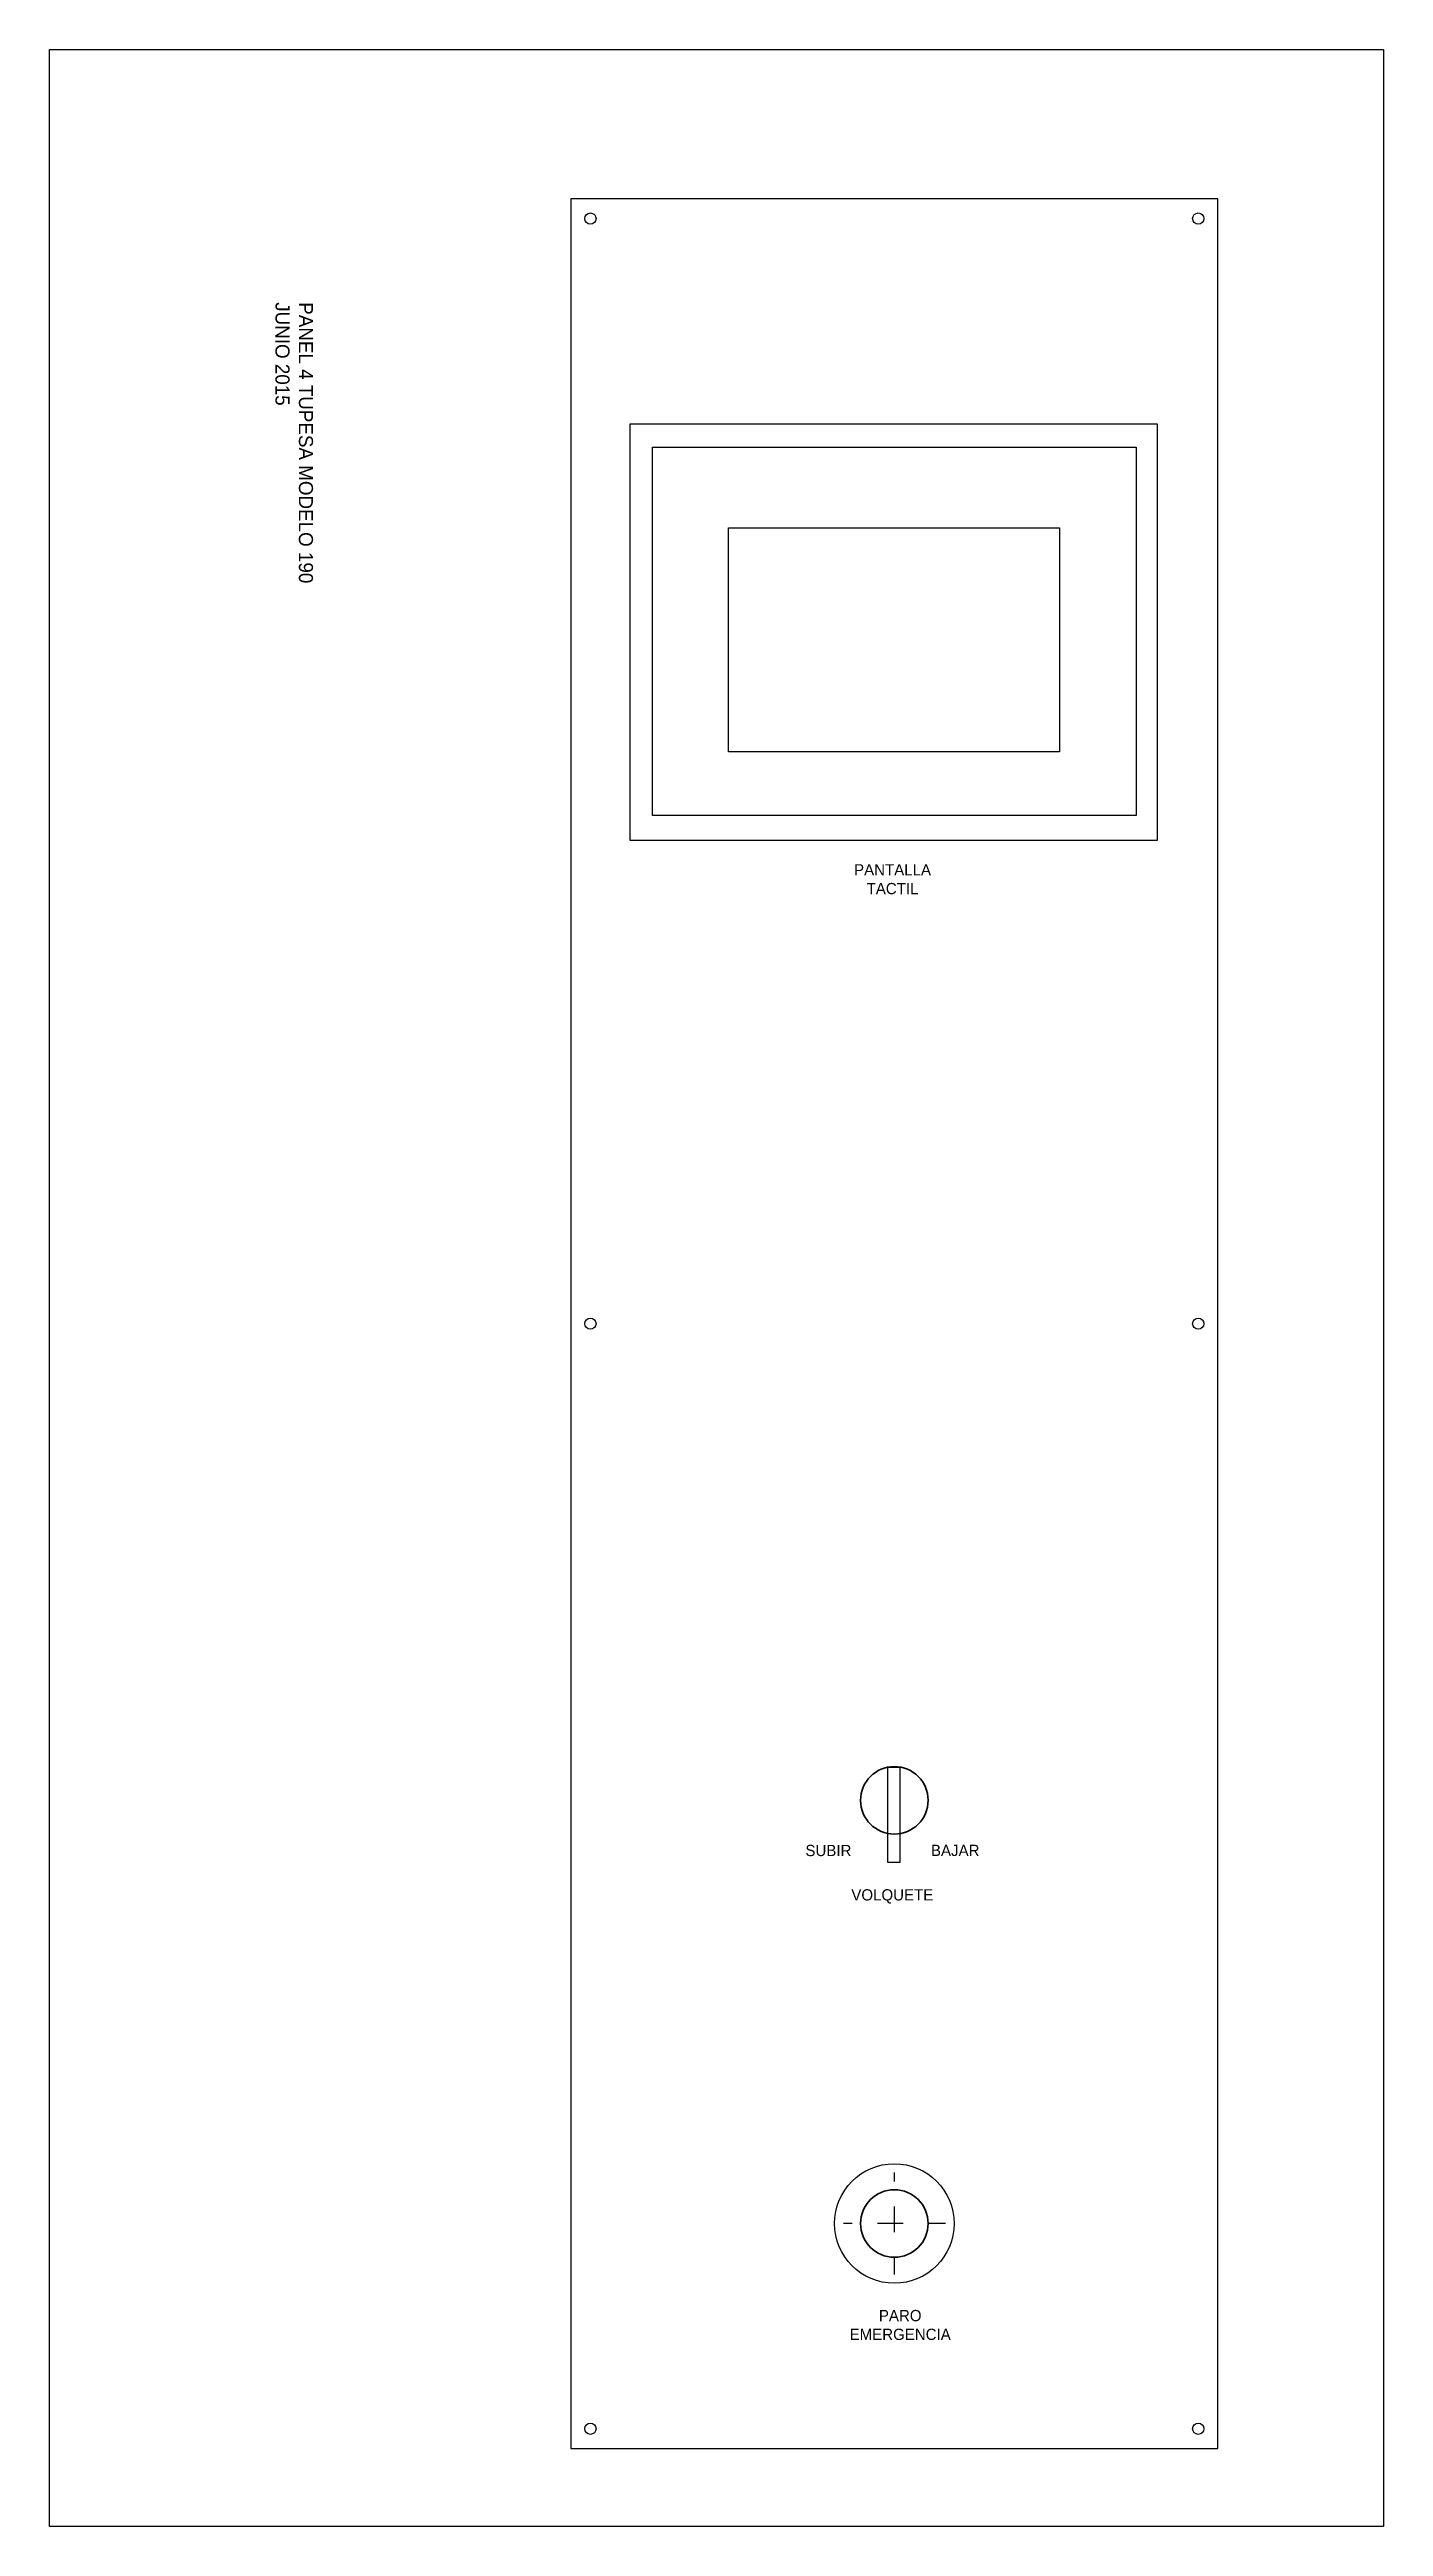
# Model space of a CAD drawing. Header units: millimetres. Extents: x 484 to 5511, y 1144 to 4084.
# Drawn here: x 2174 to 2648, y 2097 to 2978 of the extents above; entities that cross this region are included whole.
import ezdxf

# ---------------------------------------------------------------- set-up
doc = ezdxf.new("R2010")
doc.units = ezdxf.units.MM
doc.linetypes.add('ACAD_ISO03W100', pattern=[30, 12, -18])

msp = doc.modelspace()

# ---------------------------------------------------------------- texts
at = {"insert": (2267.327, 2887.755), "char_height": 5, "width": 266.63863, "attachment_point": 1, "rotation": 270}
msp.add_mtext('PANEL 4 TUPESA MODELO 190\\PJUNIO 2015', dxfattribs=at)
at = {"char_height": 4, "attachment_point": 2}
for s, insert, width in [('PANTALLA\\PTACTIL', (2473.307, 2687.91), 20.35579), ('SUBIR', (2450.526, 2339.166), 20.35579), ('BAJAR', (2495.588, 2339.191), 20.35579), ('VOLQUETE', (2473.228, 2323.38), 47.4195), ('PARO EMERGENCIA', (2476.031, 2173.76), 20.35579)]:
    msp.add_mtext(s, dxfattribs=dict(at, insert=insert, width=width))

# ---------------------------------------------------------------- linework, layer by layer
at = {"lineweight": 25}
for p, q in [((2358.95, 2924.5), (2358.95, 2124.5)), ((2588.95, 2924.5), (2358.95, 2924.5)), ((2588.95, 2124.5), (2588.95, 2924.5)), ((2387.95, 2836.25), (2559.95, 2836.25)), ((2387.95, 2705.25), (2387.95, 2836.25)), ((2559.95, 2836.25), (2559.95, 2705.25)), ((2559.95, 2705.25), (2387.95, 2705.25)), ((2358.95, 2124.5), (2588.95, 2124.5))]:
    msp.add_line(p, q, dxfattribs=at)
at = {"linetype": 'ACAD_ISO03W100', "lineweight": -3, "ltscale": 0.5}
for p, q in [((2473.95, 2204.5), (2473.95, 2222.626)), ((2473.95, 2204.5), (2455.823, 2204.5)), ((2492.076, 2204.5), (2473.95, 2204.5)), ((2473.95, 2186.373), (2473.95, 2204.5))]:
    msp.add_line(p, q, dxfattribs=at)
for points in [[(2173.707, 2977.616), (2647.78, 2977.616), (2647.78, 2096.766), (2173.707, 2096.766)], [(2380.095, 2844.561), (2567.405, 2844.561), (2567.405, 2696.337), (2380.095, 2696.337)], [(2414.972, 2807.553), (2532.637, 2807.553), (2532.637, 2727.828), (2414.972, 2727.828)], [(2471.586, 2366.839), (2475.907, 2366.839), (2475.907, 2332.89), (2471.586, 2332.89)]]:
    msp.add_lwpolyline(points, close=True)
for centre, radius in [((2365.95, 2917.5), 2), ((2581.95, 2917.5), 2), ((2365.95, 2524.5), 2), ((2581.95, 2524.5), 2), ((2473.95, 2204.5), 21.249), ((2365.95, 2131.5), 2), ((2581.95, 2131.5), 2)]:
    msp.add_circle(centre, radius)
at = {"lineweight": 35}
for centre in [(2473.95, 2355), (2473.95, 2204.5)]:
    msp.add_circle(centre, 12, dxfattribs=at)

msp.set_redraw_order([(e.dxf.handle, doc.entitydb.next_handle()) for e in msp.query("TEXT MTEXT ATTDEF DIMENSION ARC_DIMENSION")])  # texts and dimensions are drawn at this point

doc.saveas('drawing.dxf')
